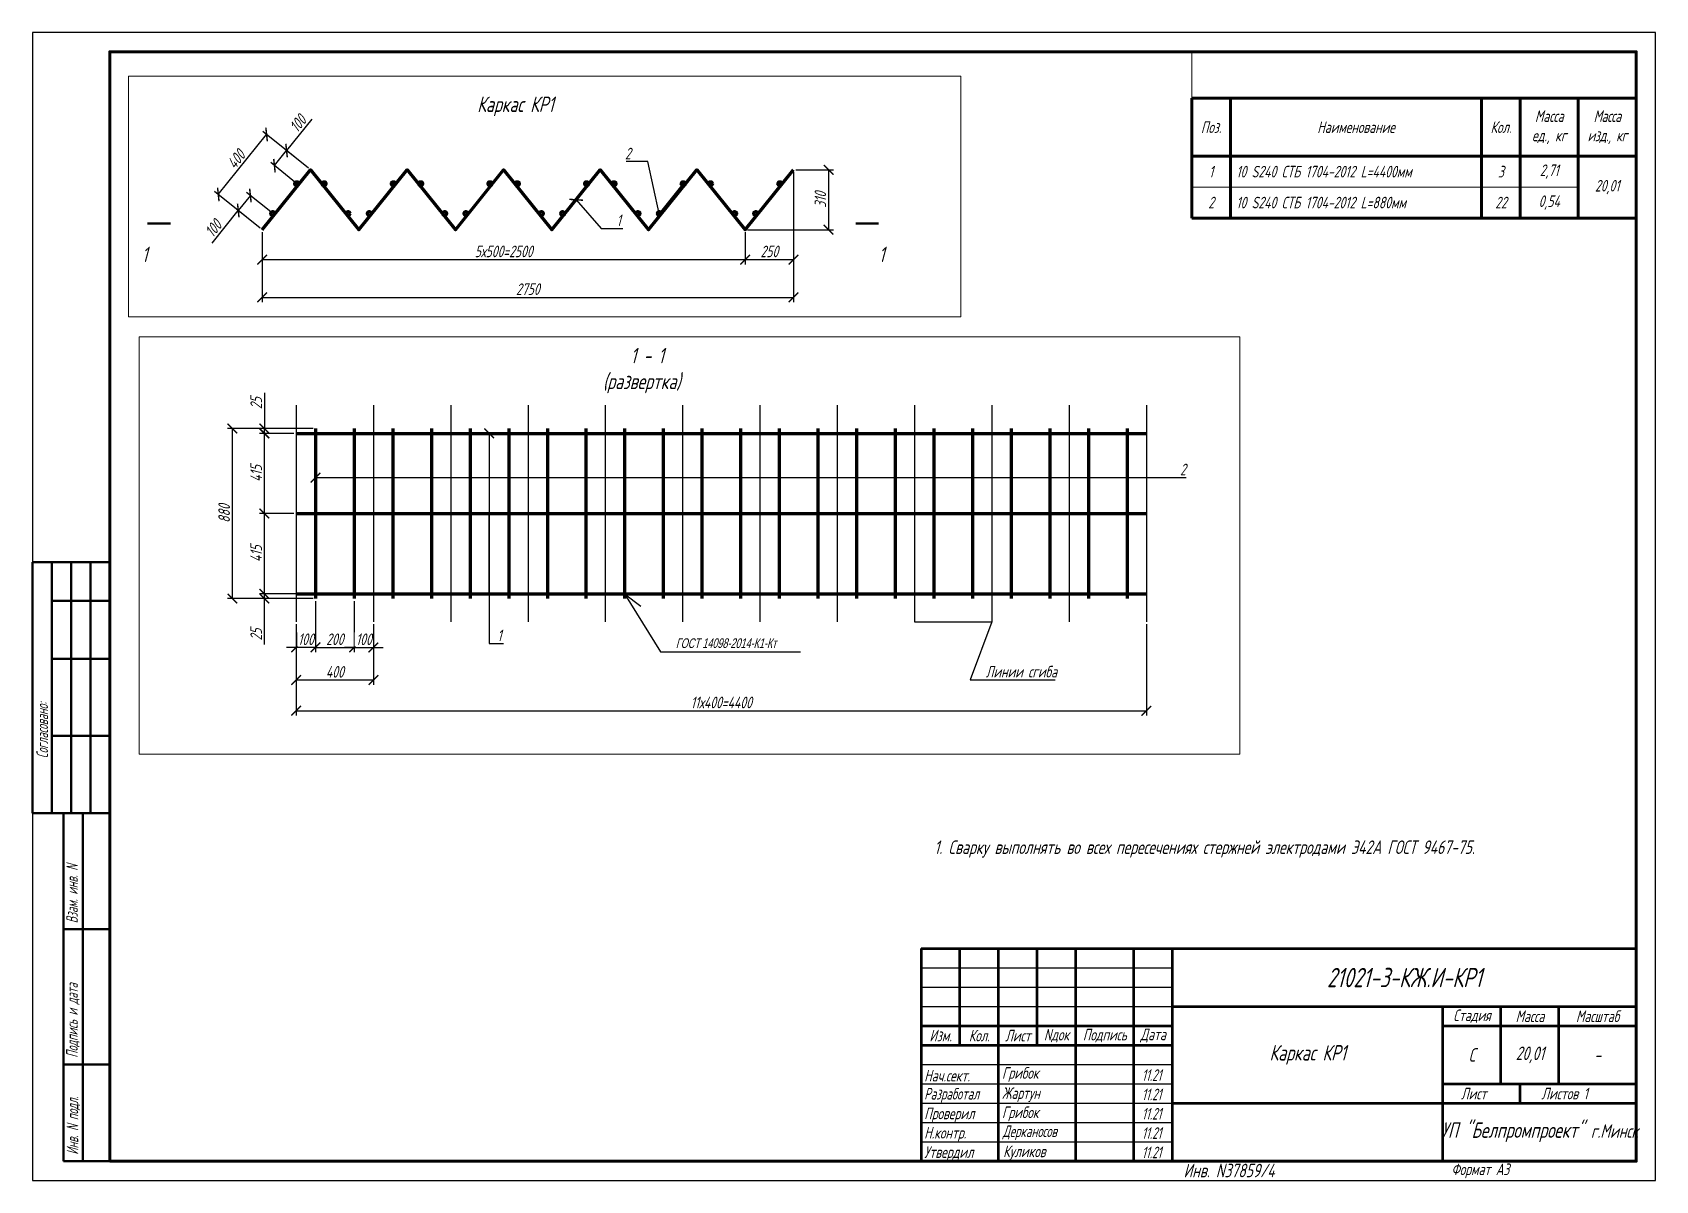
# Paper-space layout 'КР1' of a CAD drawing. Header units: millimetres. Extents: x -4 to 416, y -7 to 290.
# The model-space entities are those that its viewports show. They can reach past a viewport. Long polylines and large blocks are cut down to what shows.
import ezdxf
from ezdxf import colors
from ezdxf.entities.mleader import LeaderData, LeaderLine
from ezdxf.enums import TextEntityAlignment as Align
from ezdxf.math import Vec2, Vec3

# ---------------------------------------------------------------- set-up
doc = ezdxf.new("R2010")
doc.units = ezdxf.units.MM
doc.linetypes.add('ОСЕВАЯ_МЕЛКАЯ', pattern=[8, 5, -1.5, 0, -1.5])
for name, color, linetype, lineweight in [('!выноски_0.25', 185, 'Continuous', 25), ('Обозначения', 102, 'Continuous', 25), ('Основная', 134, 'Continuous', 70), ('Основной', 250, 'Continuous', 70), ('Пост 0.13', 217, 'Continuous', 25), ('ТЕКСТ', 250, 'Continuous', 25)]:
    doc.layers.add(name, color=color, linetype=linetype, lineweight=lineweight)
doc.styles.add('!Жартун', font='simplex.shx', dxfattribs={"width": 0.7, "oblique": 15, "height": 3})
doc.styles.add('3.0', font='simplex.shx', dxfattribs={"width": 0.7, "oblique": 15, "height": 3})
doc.styles.add('Build', font='simplex.shx', dxfattribs={"width": 0.7, "oblique": 15})
doc.styles.add('Romans0.7-15', font='romans.shx', dxfattribs={"width": 0.6, "oblique": 15})
doc.styles.get("Standard").update_dxf_attribs({"font": 'simplex.shx', "width": 0.7, "oblique": 15, "height": 3})
doc.styles.add('стиль1', font='simplex.shx', dxfattribs={"width": 0.7, "oblique": 15, "height": 3.5})
doc.dimstyles.new('!Жартун_размер', dxfattribs={"dimtxt": 3, "dimasz": 2.5, "dimexe": 1.25, "dimexo": 0.625, "dimtad": 1, "dimdec": 0, "dimtxsty": '!Жартун', "dimblk": 'ARCHTICK', "dimcen": 2.5, "dimaunit": 1, "dimadec": 0, "dimazin": 0, "dimtfac": 1, "dimtdec": 0, "dimtix": 1, "dimtmove": 1, "dimatfit": 2, "dimldrblk": 'NONE', "dimfxl": 1, "dimtfill": 1, "dimlwd": 25, "dimarcsym": 0})

psp = doc.layouts.new('КР1')

# ---------------------------------------------------------------- texts
at = {"layer": '!выноски_0.25', "style": 'Build', "oblique": 15}
for s, width, p in [('Нач.сект.', 0.7, (227.03, 18.54)), ('Грибок', 0.7, (247.16, 19.24)), ('Разработал', 0.65, (227.03, 13.86)), ('Жартун', 0.68, (247.16, 14.02)), ('Проверил', 0.7, (227.03, 8.76)), ('Грибок', 0.7, (247.16, 9.06)), ('Н.контр.', 0.7, (227.03, 3.76)), ('Дерканосов', 0.65, (247.36, 4.16)), ('Утвердил', 0.7, (227.03, -1.24)), ('Куликов', 0.7, (247.46, -1.05)), ('Формат А3', 0.7, (363.45, -5.69))]:
    psp.add_text(s, height=3, dxfattribs=dict(at, width=width)).set_placement(p)
at = {"layer": '!выноски_0.25', "style": 'Build', "oblique": 15, "width": 0.65}
for p in [(285.88, 18.68), (285.88, 13.68), (285.88, 8.68), (285.88, 3.68), (285.88, -1.32)]:
    psp.add_text('11.21', height=3, dxfattribs=at).set_placement(p, align=Align.CENTER)
at = {"layer": '!выноски_0.25', "color": 18, "true_color": 0x000000}
for s, insert, char_height, width, attachment_point, style in [('\\pi-3.5,l3.5;1. Сварку выполнять во всех пересечениях стержней электродами Э42А ГОСТ 9467-75. ', (229.65, 80.89), 3.5, 176.4809, 1, 'стиль1'), ('21021-3-КЖ.И-КР1', (351.28, 45.41), 5, 120, 5, 'Build'), ('Каркас КР1', (326.28, 25.41), 4, 70, 5, 'Build')]:
    psp.add_mtext(s, dxfattribs=dict(at, insert=insert, char_height=char_height, width=width, attachment_point=attachment_point, style=style))
at = {"layer": '!выноски_0.25', "style": 'Build'}
for s, insert, char_height, width, attachment_point in [('Стадия', (368.78, 35.41), 3, 15, 5), ('Масса', (383.78, 35.41), 3, 15, 5), ('Масштаб', (401.28, 35.41), 3, 20, 5), ('Изм.', (231.28, 30.41), 3, 10, 5), ('Кол.', (241.28, 30.41), 3, 10, 5), ('Лист', (251.28, 30.41), 3, 10, 5), ('Nдок', (261.28, 30.41), 3, 10, 5), ('Подпись', (273.78, 30.41), 3, 15, 5), ('Дата', (286.28, 30.41), 3, 10, 5), ('С', (368.78, 25.41), 3.5, 15, 5), ('20,01', (383.78, 25.41), 3.5, 15, 5), ('Лист', (365.93, 15.41), 3, 19, 4), ('Листов 1', (386.74, 15.41), 3, 29, 4), ('УП "Белпромпроект" {\\H0.875x;г.Минск}', (386.28, 5.41), 4, 50, 5)]:
    psp.add_mtext(s, dxfattribs=dict(at, insert=insert, char_height=char_height, width=width, attachment_point=attachment_point))
at = {"insert": (401.28, 25.41), "char_height": 3.5, "width": 20, "attachment_point": 5, "style": 'Build'}
psp.add_mtext('-', dxfattribs=at)
at = {"layer": 'ТЕКСТ', "linetype": 'Continuous', "style": 'Romans0.7-15', "oblique": 15, "width": 0.6}
for s, p in [('Согласовано:', (0.31, 102.14)), ('Взам. инв. N', (8.02, 59.44)), ('Подпись и дата', (8.02, 24.66)), ('Инв. N подл.', (8.14, -0.42))]:
    psp.add_text(s, height=3, rotation=90, dxfattribs=at).set_placement(p)
at = {"layer": 'ТЕКСТ', "linetype": 'Continuous', "style": '3.0', "oblique": 15, "width": 0.7}
psp.add_text('Инв. N37859/4', height=3.5, dxfattribs=at).set_placement((294.15, -6.25))

msp = doc.modelspace()

# ---------------------------------------------------------------- texts
at = {"layer": 'Обозначения', "style": '!Жартун', "oblique": 15, "width": 0.7}
msp.add_text('Каркас КР1', height=80, dxfattribs=at).set_placement((21907.9, 19127.6), align=Align.CENTER)
msp.add_text('1', height=80, dxfattribs=at).set_placement((20003.3, 18430.8), align=Align.TOP_RIGHT)
msp.add_text('1', height=80, dxfattribs=at).set_placement((23788.1, 18430.8), align=Align.TOP_LEFT)
at = {"layer": 'Обозначения', "insert": (20424.6, 17068.3), "char_height": 80, "attachment_point": 1, "style": '!Жартун'}
msp.add_mtext_dynamic_manual_height_columns('\\pi252.90421;1 - 1 \\P\\pi109.81019;(развертка)', width=740.578, gutter_width=300, heights=[0], dxfattribs=at)

# ---------------------------------------------------------------- blocks, each defined once
blk = doc.blocks.new('*U276')
at = {"layer": 'Обозначения'}
blk.add_lwpolyline([(0, 0), (420, 0), (420, 297), (0, 297)], close=True, dxfattribs=at)
at = {"layer": 'Обозначения', "lineweight": 60}
blk.add_lwpolyline([(20, 5), (415, 5), (415, 292), (20, 292)], close=True, dxfattribs=at)
blk = doc.blocks.new('*T282')
at = {"layer": 'Defpoints', "color": 8, "linetype": 'ByBlock', "lineweight": 0, "transparency": 16777216}
for p, q in [((0, 0), (115, 0)), ((0, 0), (0, -12)), ((115, 0), (115, -12))]:
    blk.add_line(p, q, dxfattribs=at)
at = {"layer": 'Обозначения', "color": 0, "linetype": 'Continuous', "lineweight": 60, "transparency": 16777216}
for p, q in [((0, -12), (115, -12)), ((0, -12), (0, -43)), ((10, -12), (10, -43)), ((75, -12), (75, -43)), ((85, -12), (85, -43)), ((100, -12), (100, -43)), ((115, -12), (115, -43)), ((0, -27), (115, -27)), ((0, -43), (115, -43))]:
    blk.add_line(p, q, dxfattribs=at)
at = {"layer": 'Обозначения', "color": 0, "linetype": 'Continuous', "lineweight": 15, "transparency": 16777216}
blk.add_line((0, -35), (100, -35), dxfattribs=at)
at = {"layer": 'Обозначения', "color": 0, "transparency": 16777216, "char_height": 3}
for s, insert, width, attachment_point in [('Масса ед., кг', (92.5, -19.5), 12, 5), ('{\\T0.95;Масса изд., кг}', (107.5, -19.5), 12, 5), ('Поз.', (5, -19.5), 7, 5), ('Наименование', (42.5, -19.5), 62, 5), ('Кол.', (80, -19.5), 7, 5), ('2,71', (92.5, -31), 12, 5), ('1', (5, -31), 7, 5), ('10 S240 СТБ 1704-2012 L=4400мм', (11.5, -31), 62, 4), ('3', (80, -31), 7, 5), ('20,01', (107.5, -35), 12, 5), ('2', (5, -39), 7, 5), ('10 S240 СТБ 1704-2012 L=880мм', (11.5, -39), 62, 4), ('22', (80, -39), 7, 5), ('0,54', (92.5, -39), 12, 5)]:
    blk.add_mtext(s, dxfattribs=dict(at, insert=insert, width=width, attachment_point=attachment_point))
blk = doc.blocks.new('_ArchTick')
at = {"color": 0, "linetype": 'ByBlock', "const_width": 0.15}
blk.add_lwpolyline([(-0.5, -0.5), (0.5, 0.5)], dxfattribs=at)
blk = doc.blocks.new('*D266')
at = {"layer": 'Defpoints', "color": 0, "transparency": 16777216}
for p in [(20619.9, 19011.4), (20846.7, 18828.5), (20596.7, 18518.5)]:
    blk.add_point(p, dxfattribs=at)
at = {"layer": 'Обозначения', "color": 0, "linetype": 'Continuous', "lineweight": 25, "transparency": 16777216}
blk.add_line((20369.9, 18701.4), (20619.9, 19011.4), dxfattribs=at)
at = {"layer": 'Обозначения', "color": 0, "lineweight": -2, "transparency": 16777216}
for p, q in [((20837, 18836.3), (20600.5, 19027)), ((20587, 18526.3), (20350.5, 18717))]:
    blk.add_line(p, q, dxfattribs=at)
at = {"layer": 'Обозначения', "color": 0, "lineweight": 25, "transparency": 16777216, "xscale": 50, "yscale": 50, "zscale": 50}
for p, rotation in [((20619.9, 19011.4), 51.1155035662854), ((20369.9, 18701.4), 231.1155035662854)]:
    blk.add_blockref('_ArchTick', p, dxfattribs=dict(at, rotation=rotation))
at = {"layer": 'Обозначения', "color": 0, "transparency": 16777216, "insert": (20461.9, 18883), "char_height": 60, "attachment_point": 5, "rotation": 51.1155, "style": '!Жартун', "bg_fill": 3, "box_fill_scale": 1.1, "bg_fill_color": 256, "bg_fill_true_color": 13158600, "bg_fill_transparency": 0}
blk.add_mtext('400', dxfattribs=at)
blk = doc.blocks.new('_None')
blk = doc.blocks.new('*D267')
at = {"layer": 'Defpoints', "color": 0, "transparency": 16777216}
for p in [(20473.3, 18618), (20659.4, 18596.3), (20596.7, 18518.5)]:
    blk.add_point(p, dxfattribs=at)
at = {"layer": 'Обозначения', "color": 0, "linetype": 'Continuous', "lineweight": 25, "transparency": 16777216}
for p in [(20536, 18695.8), (20337.5, 18449.6)]:
    blk.add_line(p, (20473.3, 18618), dxfattribs=at)
at = {"layer": 'Обозначения', "color": 0, "lineweight": -2, "transparency": 16777216}
for p, q in [((20649.7, 18604.1), (20516.6, 18711.5)), ((20587, 18526.3), (20453.8, 18633.7))]:
    blk.add_line(p, q, dxfattribs=at)
at = {"layer": 'Обозначения', "color": 0, "lineweight": 25, "transparency": 16777216, "xscale": 50, "yscale": 50, "zscale": 50, "rotation": 51.11550356628652}
blk.add_blockref('_ArchTick', (20536, 18695.8), dxfattribs=at)
at = {"layer": 'Обозначения', "color": 0, "transparency": 16777216, "insert": (20343.9, 18525.3), "char_height": 60, "attachment_point": 5, "rotation": 51.1155, "style": '!Жартун', "bg_fill": 3, "box_fill_scale": 1.1, "bg_fill_color": 256, "bg_fill_true_color": 13158600, "bg_fill_transparency": 0}
blk.add_mtext('100', dxfattribs=at)
at = {"layer": 'Обозначения', "color": 0, "lineweight": 25, "transparency": 16777216, "xscale": 50, "yscale": 50, "zscale": 50, "rotation": 231.1155035662865}
blk.add_blockref('_ArchTick', (20473.3, 18618), dxfattribs=at)
blk = doc.blocks.new('*D268')
at = {"layer": 'Defpoints', "color": 0, "transparency": 16777216}
for p in [(20723.3, 18928), (20846.7, 18828.5), (20783.9, 18750.6)]:
    blk.add_point(p, dxfattribs=at)
at = {"layer": 'Обозначения', "color": 0, "linetype": 'Continuous', "lineweight": 25, "transparency": 16777216}
for p in [(20854.2, 19090.3), (20660.5, 18850.1)]:
    blk.add_line(p, (20723.3, 18928), dxfattribs=at)
at = {"layer": 'Обозначения', "color": 0, "lineweight": -2, "transparency": 16777216}
for p, q in [((20837, 18836.3), (20703.8, 18943.7)), ((20774.1, 18758.4), (20641, 18865.8))]:
    blk.add_line(p, q, dxfattribs=at)
at = {"layer": 'Обозначения', "color": 0, "lineweight": 25, "transparency": 16777216, "xscale": 50, "yscale": 50, "zscale": 50, "rotation": 231.1155035662854}
blk.add_blockref('_ArchTick', (20660.5, 18850.1), dxfattribs=at)
at = {"layer": 'Обозначения', "color": 0, "transparency": 16777216, "insert": (20781.6, 19068), "char_height": 60, "attachment_point": 5, "rotation": 51.1155, "style": '!Жартун', "bg_fill": 3, "box_fill_scale": 1.1, "bg_fill_color": 256, "bg_fill_true_color": 13158600, "bg_fill_transparency": 0}
blk.add_mtext('100', dxfattribs=at)
at = {"layer": 'Обозначения', "color": 0, "lineweight": 25, "transparency": 16777216, "xscale": 50, "yscale": 50, "zscale": 50, "rotation": 51.11550356628536}
blk.add_blockref('_ArchTick', (20723.3, 18928), dxfattribs=at)
blk = doc.blocks.new('*D269')
at = {"layer": 'Defpoints', "color": 0, "transparency": 16777216}
for p in [(23346.7, 18828.5), (20596.7, 18518.5), (23346.7, 18168.6)]:
    blk.add_point(p, dxfattribs=at)
at = {"layer": 'Обозначения', "color": 0, "lineweight": -2, "transparency": 16777216}
for p, q in [((23346.7, 18816), (23346.7, 18143.6)), ((20596.7, 18506), (20596.7, 18143.6))]:
    blk.add_line(p, q, dxfattribs=at)
at = {"layer": 'Обозначения', "color": 0, "linetype": 'Continuous', "lineweight": 25, "transparency": 16777216}
blk.add_line((20596.7, 18168.6), (23346.7, 18168.6), dxfattribs=at)
at = {"layer": 'Обозначения', "color": 0, "lineweight": 25, "transparency": 16777216, "xscale": 50, "yscale": 50, "zscale": 50, "rotation": 180}
blk.add_blockref('_ArchTick', (20596.7, 18168.6), dxfattribs=at)
at = {"layer": 'Обозначения', "color": 0, "lineweight": 25, "transparency": 16777216, "xscale": 50, "yscale": 50, "zscale": 50}
blk.add_blockref('_ArchTick', (23346.7, 18168.6), dxfattribs=at)
at = {"layer": 'Обозначения', "color": 0, "transparency": 16777216, "insert": (21971.7, 18211.1), "char_height": 60, "attachment_point": 5, "style": '!Жартун', "bg_fill": 3, "box_fill_scale": 1.1, "bg_fill_color": 256, "bg_fill_true_color": 13158600, "bg_fill_transparency": 0}
blk.add_mtext('2750', dxfattribs=at)
blk = doc.blocks.new('*D270')
at = {"layer": 'Defpoints', "color": 0, "transparency": 16777216}
for p in [(23346.7, 18828.5), (23096.7, 18518.5), (23528.4, 18518.5)]:
    blk.add_point(p, dxfattribs=at)
at = {"layer": 'Обозначения', "color": 0, "lineweight": -2, "transparency": 16777216}
for p, q in [((23359.2, 18828.5), (23553.4, 18828.5)), ((23109.2, 18518.5), (23553.4, 18518.5))]:
    blk.add_line(p, q, dxfattribs=at)
at = {"layer": 'Обозначения', "color": 0, "linetype": 'Continuous', "lineweight": 25, "transparency": 16777216}
blk.add_line((23528.4, 18828.5), (23528.4, 18518.5), dxfattribs=at)
at = {"layer": 'Обозначения', "color": 0, "lineweight": 25, "transparency": 16777216, "xscale": 50, "yscale": 50, "zscale": 50}
for p, rotation in [((23528.4, 18828.5), 90), ((23528.4, 18518.5), 270)]:
    blk.add_blockref('_ArchTick', p, dxfattribs=dict(at, rotation=rotation))
at = {"layer": 'Обозначения', "color": 0, "transparency": 16777216, "insert": (23485.9, 18673.5), "char_height": 60, "attachment_point": 5, "rotation": 90, "style": '!Жартун', "bg_fill": 3, "box_fill_scale": 1.1, "bg_fill_color": 256, "bg_fill_true_color": 13158600, "bg_fill_transparency": 0}
blk.add_mtext('310', dxfattribs=at)
blk = doc.blocks.new('*D271')
at = {"layer": 'Defpoints', "color": 0, "transparency": 16777216}
for p in [(20596.7, 18518.5), (23096.7, 18518.5), (23096.7, 18363.8)]:
    blk.add_point(p, dxfattribs=at)
at = {"layer": 'Обозначения', "color": 0, "lineweight": -2, "transparency": 16777216}
for p, q in [((20596.7, 18506), (20596.7, 18338.8)), ((23096.7, 18506), (23096.7, 18338.8))]:
    blk.add_line(p, q, dxfattribs=at)
at = {"layer": 'Обозначения', "color": 0, "linetype": 'Continuous', "lineweight": 25, "transparency": 16777216}
blk.add_line((20596.7, 18363.8), (23096.7, 18363.8), dxfattribs=at)
at = {"layer": 'Обозначения', "color": 0, "lineweight": 25, "transparency": 16777216, "xscale": 50, "yscale": 50, "zscale": 50, "rotation": 180}
blk.add_blockref('_ArchTick', (20596.7, 18363.8), dxfattribs=at)
at = {"layer": 'Обозначения', "color": 0, "lineweight": 25, "transparency": 16777216, "xscale": 50, "yscale": 50, "zscale": 50}
blk.add_blockref('_ArchTick', (23096.7, 18363.8), dxfattribs=at)
at = {"layer": 'Обозначения', "color": 0, "transparency": 16777216, "insert": (21846.7, 18406.3), "char_height": 60, "attachment_point": 5, "style": '!Жартун', "bg_fill": 3, "box_fill_scale": 1.1, "bg_fill_color": 256, "bg_fill_true_color": 13158600, "bg_fill_transparency": 0}
blk.add_mtext('5х500=2500', dxfattribs=at)
blk = doc.blocks.new('*D272')
at = {"layer": 'Defpoints', "color": 0, "transparency": 16777216}
for p in [(23096.7, 18518.5), (23346.7, 18479.8), (23346.7, 18363.8)]:
    blk.add_point(p, dxfattribs=at)
at = {"layer": 'Обозначения', "color": 0, "lineweight": -2, "transparency": 16777216}
for p, q in [((23096.7, 18506), (23096.7, 18338.8)), ((23346.7, 18467.3), (23346.7, 18338.8))]:
    blk.add_line(p, q, dxfattribs=at)
at = {"layer": 'Обозначения', "color": 0, "linetype": 'Continuous', "lineweight": 25, "transparency": 16777216}
blk.add_line((23096.7, 18363.8), (23346.7, 18363.8), dxfattribs=at)
at = {"layer": 'Обозначения', "color": 0, "lineweight": 25, "transparency": 16777216, "xscale": 50, "yscale": 50, "zscale": 50, "rotation": 180}
blk.add_blockref('_ArchTick', (23096.7, 18363.8), dxfattribs=at)
at = {"layer": 'Обозначения', "color": 0, "lineweight": 25, "transparency": 16777216, "xscale": 50, "yscale": 50, "zscale": 50}
blk.add_blockref('_ArchTick', (23346.7, 18363.8), dxfattribs=at)
at = {"layer": 'Обозначения', "color": 0, "transparency": 16777216, "insert": (23221.7, 18406.3), "char_height": 60, "attachment_point": 5, "style": '!Жартун', "bg_fill": 3, "box_fill_scale": 1.1, "bg_fill_color": 256, "bg_fill_true_color": 13158600, "bg_fill_transparency": 0}
blk.add_mtext('250', dxfattribs=at)
blk = doc.blocks.new('*D273')
at = {"layer": 'Defpoints', "color": 0, "transparency": 16777216}
for p in [(18782.2, 16210.8), (18946.7, 16210.8), (18946.7, 15795.8)]:
    blk.add_point(p, dxfattribs=at)
at = {"layer": 'Обозначения', "color": 0, "lineweight": -2, "transparency": 16777216}
for p, q in [((18934.2, 16210.8), (18757.2, 16210.8)), ((18934.2, 15795.8), (18757.2, 15795.8))]:
    blk.add_line(p, q, dxfattribs=at)
at = {"layer": 'Обозначения', "color": 0, "linetype": 'Continuous', "lineweight": 25, "transparency": 16777216}
blk.add_line((18782.2, 15795.8), (18782.2, 16210.8), dxfattribs=at)
at = {"layer": 'Обозначения', "color": 0, "lineweight": 25, "transparency": 16777216, "xscale": 50, "yscale": 50, "zscale": 50}
for p, rotation in [((18782.2, 16210.8), 90), ((18782.2, 15795.8), 270)]:
    blk.add_blockref('_ArchTick', p, dxfattribs=dict(at, rotation=rotation))
at = {"layer": 'Обозначения', "color": 0, "transparency": 16777216, "insert": (18739.7, 16003.3), "char_height": 60, "attachment_point": 5, "rotation": 90, "style": '!Жартун', "bg_fill": 3, "box_fill_scale": 1.1, "bg_fill_color": 256, "bg_fill_true_color": 13158600, "bg_fill_transparency": 0}
blk.add_mtext('415', dxfattribs=at)
blk = doc.blocks.new('*D274')
at = {"layer": 'Defpoints', "color": 0, "transparency": 16777216}
for p in [(18782.2, 16625.8), (18946.7, 16625.8), (18946.7, 16210.8)]:
    blk.add_point(p, dxfattribs=at)
at = {"layer": 'Обозначения', "color": 0, "lineweight": -2, "transparency": 16777216}
for p, q in [((18934.2, 16625.8), (18757.2, 16625.8)), ((18934.2, 16210.8), (18757.2, 16210.8))]:
    blk.add_line(p, q, dxfattribs=at)
at = {"layer": 'Обозначения', "color": 0, "linetype": 'Continuous', "lineweight": 25, "transparency": 16777216}
blk.add_line((18782.2, 16210.8), (18782.2, 16625.8), dxfattribs=at)
at = {"layer": 'Обозначения', "color": 0, "lineweight": 25, "transparency": 16777216, "xscale": 50, "yscale": 50, "zscale": 50}
for p, rotation in [((18782.2, 16625.8), 90), ((18782.2, 16210.8), 270)]:
    blk.add_blockref('_ArchTick', p, dxfattribs=dict(at, rotation=rotation))
at = {"layer": 'Обозначения', "color": 0, "transparency": 16777216, "insert": (18739.7, 16418.3), "char_height": 60, "attachment_point": 5, "rotation": 90, "style": '!Жартун', "bg_fill": 3, "box_fill_scale": 1.1, "bg_fill_color": 256, "bg_fill_true_color": 13158600, "bg_fill_transparency": 0}
blk.add_mtext('415', dxfattribs=at)
blk = doc.blocks.new('*D275')
at = {"layer": 'Defpoints', "color": 0, "transparency": 16777216}
for p in [(18782.2, 16650.8), (19046.7, 16650.8), (18946.7, 16625.8)]:
    blk.add_point(p, dxfattribs=at)
at = {"layer": 'Обозначения', "color": 0, "linetype": 'Continuous', "lineweight": 25, "transparency": 16777216}
for p in [(18782.2, 16835), (18782.2, 16625.8)]:
    blk.add_line(p, (18782.2, 16650.8), dxfattribs=at)
at = {"layer": 'Обозначения', "color": 0, "lineweight": -2, "transparency": 16777216}
for p, q in [((19034.2, 16650.8), (18757.2, 16650.8)), ((18934.2, 16625.8), (18757.2, 16625.8))]:
    blk.add_line(p, q, dxfattribs=at)
at = {"layer": 'Обозначения', "color": 0, "lineweight": 25, "transparency": 16777216, "xscale": 50, "yscale": 50, "zscale": 50}
for p, rotation in [((18782.2, 16650.8), 90), ((18782.2, 16625.8), 270)]:
    blk.add_blockref('_ArchTick', p, dxfattribs=dict(at, rotation=rotation))
at = {"layer": 'Обозначения', "color": 0, "transparency": 16777216, "insert": (18739.7, 16782.5), "char_height": 60, "attachment_point": 5, "rotation": 90, "style": '!Жартун', "bg_fill": 3, "box_fill_scale": 1.1, "bg_fill_color": 256, "bg_fill_true_color": 13158600, "bg_fill_transparency": 0}
blk.add_mtext('25', dxfattribs=at)
blk = doc.blocks.new('*D277')
at = {"layer": 'Defpoints', "color": 0, "transparency": 16777216}
for p in [(19046.7, 15770.8), (18946.7, 15650.4)]:
    blk.add_point(p, dxfattribs=at)
at = {"layer": 'Обозначения', "color": 0, "lineweight": -2, "transparency": 16777216}
for p, q in [((19046.7, 15758.3), (19046.7, 15493.2)), ((18946.7, 15637.9), (18946.7, 15493.2))]:
    blk.add_line(p, q, dxfattribs=at)
at = {"layer": 'Обозначения', "color": 0, "linetype": 'Continuous', "lineweight": 25, "transparency": 16777216}
for p, q in [((18946.7, 15518.2), (18896.7, 15518.2)), ((19046.7, 15518.2), (18946.7, 15518.2)), ((19046.7, 15518.2), (19096.7, 15518.2))]:
    blk.add_line(p, q, dxfattribs=at)
at = {"layer": 'Обозначения', "color": 0, "lineweight": 25, "transparency": 16777216, "xscale": 50, "yscale": 50, "zscale": 50}
blk.add_blockref('_ArchTick', (18946.7, 15518.2), dxfattribs=at)
at = {"layer": 'Обозначения', "color": 0, "lineweight": 25, "transparency": 16777216, "xscale": 50, "yscale": 50, "zscale": 50, "rotation": 180}
blk.add_blockref('_ArchTick', (19046.7, 15518.2), dxfattribs=at)
at = {"layer": 'Обозначения', "color": 0, "transparency": 16777216, "insert": (18996.7, 15560.7), "char_height": 60, "attachment_point": 5, "style": '!Жартун', "bg_fill": 3, "box_fill_scale": 1.1, "bg_fill_color": 256, "bg_fill_true_color": 13158600, "bg_fill_transparency": 0}
blk.add_mtext('100', dxfattribs=at)
at = {"layer": 'Defpoints', "color": 0, "transparency": 16777216}
blk.add_point((18946.7, 15518.2), dxfattribs=at)
blk = doc.blocks.new('*D278')
at = {"layer": 'Defpoints', "color": 0, "transparency": 16777216}
for p in [(19046.7, 15770.8), (19246.7, 15770.8), (19246.7, 15518.2)]:
    blk.add_point(p, dxfattribs=at)
at = {"layer": 'Обозначения', "color": 0, "lineweight": -2, "transparency": 16777216}
for p, q in [((19046.7, 15758.3), (19046.7, 15493.2)), ((19246.7, 15758.3), (19246.7, 15493.2))]:
    blk.add_line(p, q, dxfattribs=at)
at = {"layer": 'Обозначения', "color": 0, "linetype": 'Continuous', "lineweight": 25, "transparency": 16777216}
blk.add_line((19046.7, 15518.2), (19246.7, 15518.2), dxfattribs=at)
at = {"layer": 'Обозначения', "color": 0, "lineweight": 25, "transparency": 16777216, "xscale": 50, "yscale": 50, "zscale": 50, "rotation": 180}
blk.add_blockref('_ArchTick', (19046.7, 15518.2), dxfattribs=at)
at = {"layer": 'Обозначения', "color": 0, "lineweight": 25, "transparency": 16777216, "xscale": 50, "yscale": 50, "zscale": 50}
blk.add_blockref('_ArchTick', (19246.7, 15518.2), dxfattribs=at)
at = {"layer": 'Обозначения', "color": 0, "transparency": 16777216, "insert": (19146.7, 15560.7), "char_height": 60, "attachment_point": 5, "style": '!Жартун', "bg_fill": 3, "box_fill_scale": 1.1, "bg_fill_color": 256, "bg_fill_true_color": 13158600, "bg_fill_transparency": 0}
blk.add_mtext('200', dxfattribs=at)
blk = doc.blocks.new('*D279')
at = {"layer": 'Defpoints', "color": 0, "transparency": 16777216}
for p in [(19246.7, 15770.8), (19346.7, 15650.4)]:
    blk.add_point(p, dxfattribs=at)
at = {"layer": 'Обозначения', "color": 0, "lineweight": -2, "transparency": 16777216}
for p, q in [((19246.7, 15758.3), (19246.7, 15493.2)), ((19346.7, 15637.9), (19346.7, 15493.2))]:
    blk.add_line(p, q, dxfattribs=at)
at = {"layer": 'Обозначения', "color": 0, "linetype": 'Continuous', "lineweight": 25, "transparency": 16777216}
for p, q in [((19246.7, 15518.2), (19196.7, 15518.2)), ((19246.7, 15518.2), (19346.7, 15518.2)), ((19346.7, 15518.2), (19396.7, 15518.2))]:
    blk.add_line(p, q, dxfattribs=at)
at = {"layer": 'Обозначения', "color": 0, "lineweight": 25, "transparency": 16777216, "xscale": 50, "yscale": 50, "zscale": 50}
blk.add_blockref('_ArchTick', (19246.7, 15518.2), dxfattribs=at)
at = {"layer": 'Обозначения', "color": 0, "lineweight": 25, "transparency": 16777216, "xscale": 50, "yscale": 50, "zscale": 50, "rotation": 180}
blk.add_blockref('_ArchTick', (19346.7, 15518.2), dxfattribs=at)
at = {"layer": 'Обозначения', "color": 0, "transparency": 16777216, "insert": (19296.7, 15560.7), "char_height": 60, "attachment_point": 5, "style": '!Жартун', "bg_fill": 3, "box_fill_scale": 1.1, "bg_fill_color": 256, "bg_fill_true_color": 13158600, "bg_fill_transparency": 0}
blk.add_mtext('100', dxfattribs=at)
at = {"layer": 'Defpoints', "color": 0, "transparency": 16777216}
blk.add_point((19346.7, 15518.2), dxfattribs=at)
blk = doc.blocks.new('*D280')
at = {"layer": 'Defpoints', "color": 0, "transparency": 16777216}
for p in [(18946.7, 15650.4), (19346.7, 15650.4), (18946.7, 15349.5)]:
    blk.add_point(p, dxfattribs=at)
at = {"layer": 'Обозначения', "color": 0, "lineweight": -2, "transparency": 16777216}
for p, q in [((18946.7, 15637.9), (18946.7, 15324.5)), ((19346.7, 15637.9), (19346.7, 15324.5))]:
    blk.add_line(p, q, dxfattribs=at)
at = {"layer": 'Обозначения', "color": 0, "linetype": 'Continuous', "lineweight": 25, "transparency": 16777216}
blk.add_line((19346.7, 15349.5), (18946.7, 15349.5), dxfattribs=at)
at = {"layer": 'Обозначения', "color": 0, "lineweight": 25, "transparency": 16777216, "xscale": 50, "yscale": 50, "zscale": 50, "rotation": 180}
blk.add_blockref('_ArchTick', (18946.7, 15349.5), dxfattribs=at)
at = {"layer": 'Обозначения', "color": 0, "lineweight": 25, "transparency": 16777216, "xscale": 50, "yscale": 50, "zscale": 50}
blk.add_blockref('_ArchTick', (19346.7, 15349.5), dxfattribs=at)
at = {"layer": 'Обозначения', "color": 0, "transparency": 16777216, "insert": (19146.7, 15392), "char_height": 60, "attachment_point": 5, "style": '!Жартун', "bg_fill": 3, "box_fill_scale": 1.1, "bg_fill_color": 256, "bg_fill_true_color": 13158600, "bg_fill_transparency": 0}
blk.add_mtext('400', dxfattribs=at)
blk = doc.blocks.new('*D281')
at = {"layer": 'Defpoints', "color": 0, "transparency": 16777216}
for p in [(18946.7, 15650.4), (23346.7, 15650.4), (23346.7, 15191)]:
    blk.add_point(p, dxfattribs=at)
at = {"layer": 'Обозначения', "color": 0, "lineweight": -2, "transparency": 16777216}
for p, q in [((18946.7, 15637.9), (18946.7, 15166)), ((23346.7, 15637.9), (23346.7, 15166))]:
    blk.add_line(p, q, dxfattribs=at)
at = {"layer": 'Обозначения', "color": 0, "linetype": 'Continuous', "lineweight": 25, "transparency": 16777216}
blk.add_line((18946.7, 15191), (23346.7, 15191), dxfattribs=at)
at = {"layer": 'Обозначения', "color": 0, "lineweight": 25, "transparency": 16777216, "xscale": 50, "yscale": 50, "zscale": 50, "rotation": 180}
blk.add_blockref('_ArchTick', (18946.7, 15191), dxfattribs=at)
at = {"layer": 'Обозначения', "color": 0, "lineweight": 25, "transparency": 16777216, "xscale": 50, "yscale": 50, "zscale": 50}
blk.add_blockref('_ArchTick', (23346.7, 15191), dxfattribs=at)
at = {"layer": 'Обозначения', "color": 0, "transparency": 16777216, "insert": (21146.7, 15233.5), "char_height": 60, "attachment_point": 5, "style": '!Жартун', "bg_fill": 3, "box_fill_scale": 1.1, "bg_fill_color": 256, "bg_fill_true_color": 13158600, "bg_fill_transparency": 0}
blk.add_mtext('11х400=4400', dxfattribs=at)
blk = doc.blocks.new('*D283')
at = {"layer": 'Defpoints', "color": 0, "transparency": 16777216}
for p in [(18782.2, 15795.8), (19046.7, 15795.8), (19046.7, 15770.8)]:
    blk.add_point(p, dxfattribs=at)
at = {"layer": 'Обозначения', "color": 0, "lineweight": -2, "transparency": 16777216}
for p, q in [((19034.2, 15795.8), (18757.2, 15795.8)), ((19034.2, 15770.8), (18757.2, 15770.8))]:
    blk.add_line(p, q, dxfattribs=at)
at = {"layer": 'Обозначения', "color": 0, "linetype": 'Continuous', "lineweight": 25, "transparency": 16777216}
for p, q in [((18782.2, 15770.8), (18782.2, 15795.8)), ((18782.2, 15532.8), (18782.2, 15770.8))]:
    blk.add_line(p, q, dxfattribs=at)
at = {"layer": 'Обозначения', "color": 0, "lineweight": 25, "transparency": 16777216, "xscale": 50, "yscale": 50, "zscale": 50}
for p, rotation in [((18782.2, 15795.8), 90), ((18782.2, 15770.8), 270)]:
    blk.add_blockref('_ArchTick', p, dxfattribs=dict(at, rotation=rotation))
at = {"layer": 'Обозначения', "color": 0, "transparency": 16777216, "insert": (18739.7, 15585.4), "char_height": 60, "attachment_point": 5, "rotation": 90, "style": '!Жартун', "bg_fill": 3, "box_fill_scale": 1.1, "bg_fill_color": 256, "bg_fill_true_color": 13158600, "bg_fill_transparency": 0}
blk.add_mtext('25', dxfattribs=at)
blk = doc.blocks.new('*D284')
at = {"layer": 'Defpoints', "color": 0, "transparency": 16777216}
for p in [(18616.6, 16650.8), (19046.7, 16650.8), (19046.7, 15770.8)]:
    blk.add_point(p, dxfattribs=at)
at = {"layer": 'Обозначения', "color": 0, "lineweight": -2, "transparency": 16777216}
for p, q in [((19034.2, 16650.8), (18591.6, 16650.8)), ((19034.2, 15770.8), (18591.6, 15770.8))]:
    blk.add_line(p, q, dxfattribs=at)
at = {"layer": 'Обозначения', "color": 0, "linetype": 'Continuous', "lineweight": 25, "transparency": 16777216}
blk.add_line((18616.6, 15770.8), (18616.6, 16650.8), dxfattribs=at)
at = {"layer": 'Обозначения', "color": 0, "lineweight": 25, "transparency": 16777216, "xscale": 50, "yscale": 50, "zscale": 50}
for p, rotation in [((18616.6, 16650.8), 90), ((18616.6, 15770.8), 270)]:
    blk.add_blockref('_ArchTick', p, dxfattribs=dict(at, rotation=rotation))
at = {"layer": 'Обозначения', "color": 0, "transparency": 16777216, "insert": (18574.1, 16210.8), "char_height": 60, "attachment_point": 5, "rotation": 90, "style": '!Жартун', "bg_fill": 3, "box_fill_scale": 1.1, "bg_fill_color": 256, "bg_fill_true_color": 13158600, "bg_fill_transparency": 0}
blk.add_mtext('880', dxfattribs=at)

# ---------------------------------------------------------------- linework, layer by layer
at = {"layer": 'Обозначения'}
for points in [[(20123.3, 18550.8, 12, 12, 0), (20003.3, 18550.8, 12, 12, 0), (20043.3, 18550.8, 0, 16, 0), (20043.3, 18470.8, 0, 0, 0), (20043.3, 18350.8, 0, 0, 0)], [(23668.1, 18550.8, 12, 12, 0), (23788.1, 18550.8, 12, 12, 0), (23748.1, 18550.8, 0, 16, 0), (23748.1, 18470.8, 0, 0, 0), (23748.1, 18350.8, 0, 0, 0)]]:
    msp.add_lwpolyline(points, format="xyseb", dxfattribs=at)
at = {"layer": 'Обозначения', "linetype": 'ОСЕВАЯ_МЕЛКАЯ', "ltscale": 0.75}
for points in [[(18946.7, 16771.3), (18946.7, 15650.4)], [(19346.7, 16771.3), (19346.7, 15650.4)], [(19746.7, 16771.3), (19746.7, 15650.4)], [(20146.7, 16771.3), (20146.7, 15650.4)], [(20546.7, 16771.3), (20546.7, 15650.4)], [(20946.7, 16771.3), (20946.7, 15650.4)], [(21346.7, 16771.3), (21346.7, 15650.4)], [(21746.7, 16771.3), (21746.7, 15650.4)], [(22146.7, 16771.3), (22146.7, 15650.4)], [(22546.7, 16771.3), (22546.7, 15650.4)], [(22946.7, 16771.3), (22946.7, 15650.4)], [(23346.7, 16771.3), (23346.7, 15650.4)]]:
    msp.add_lwpolyline(points, dxfattribs=at)
at = {"layer": 'Обозначения'}
msp.add_lwpolyline([(20646.7, 15795.8), (20729.7, 15732.5)], dxfattribs=at)
at = {"layer": 'Основная'}
for points in [[(20596.7, 18518.5), (20846.7, 18828.5), (21096.7, 18518.5), (21346.7, 18828.5), (21596.7, 18518.5), (21846.7, 18828.5), (22096.7, 18518.5), (22346.7, 18828.5), (22596.7, 18518.5), (22846.7, 18828.5), (23096.7, 18518.5), (23346.7, 18828.5)], [(19046.7, 16650.8), (19046.7, 15770.8)], [(19246.7, 16650.8), (19246.7, 15770.8)], [(19446.7, 16650.8), (19446.7, 15770.8)], [(19646.7, 16650.8), (19646.7, 15770.8)], [(19846.7, 16650.8), (19846.7, 15770.8)], [(20046.7, 16650.8), (20046.7, 15770.8)], [(20246.7, 16650.8), (20246.7, 15770.8)], [(20446.7, 16650.8), (20446.7, 15770.8)], [(20646.7, 16650.8), (20646.7, 15770.8)], [(20846.7, 16650.8), (20846.7, 15770.8)], [(21046.7, 16650.8), (21046.7, 15770.8)], [(21246.7, 16650.8), (21246.7, 15770.8)], [(21446.7, 16650.8), (21446.7, 15770.8)], [(21646.7, 16650.8), (21646.7, 15770.8)], [(21846.7, 16650.8), (21846.7, 15770.8)], [(22046.7, 16650.8), (22046.7, 15770.8)], [(22246.7, 16650.8), (22246.7, 15770.8)], [(22446.7, 16650.8), (22446.7, 15770.8)], [(22646.7, 16650.8), (22646.7, 15770.8)], [(22846.7, 16650.8), (22846.7, 15770.8)], [(23046.7, 16650.8), (23046.7, 15770.8)], [(23246.7, 16650.8), (23246.7, 15770.8)], [(18946.7, 16625.8), (23346.7, 16625.8)], [(18946.7, 16210.8), (23346.7, 16210.8)], [(18946.7, 15795.8), (23346.7, 15795.8)]]:
    msp.add_lwpolyline(points, dxfattribs=at)
for centre in [(20776.1, 18756.9), (20917.3, 18756.9), (21276.1, 18756.9), (21417.3, 18756.9), (21776.1, 18756.9), (21917.3, 18756.9), (22276.1, 18756.9), (22417.3, 18756.9), (22776.1, 18756.9), (22917.3, 18756.9), (23276.1, 18756.9), (20651.6, 18602.5), (21041.8, 18602.5), (21151.6, 18602.5), (21541.8, 18602.5), (21651.6, 18602.5), (22041.8, 18602.5), (22151.6, 18602.5), (22541.8, 18602.5), (22651.6, 18602.5), (23041.8, 18602.5), (23151.6, 18602.5)]:
    msp.add_circle(centre, 10, dxfattribs=at)

msp.set_redraw_order([(e.dxf.handle, doc.entitydb.next_handle()) for e in msp.query("TEXT MTEXT ATTDEF DIMENSION ARC_DIMENSION")])  # texts and dimensions are drawn at this point

# ---------------------------------------------------------------- leaders
at = {"layer": 'Обозначения'}
ml = msp.add_multileader_mtext('Standard', dxfattribs=at)
ml.set_content('2', color=256, style='!Жартун')
ml.set_leader_properties()
ml.set_arrow_properties(name='ARCHTICK')
ml.build(insert=Vec2(0, 0))
ml.multileader.update_dxf_attribs({"text_left_attachment_type": 6, "text_right_attachment_type": 6, "dogleg_length": 2, "arrow_head_size": 50, "scale": 20})
ctx = ml.context
ctx.base_point, ctx.scale, ctx.char_height, ctx.arrow_head_size, ctx.landing_gap_size, ctx.plane_origin = Vec3(23481.3, 16397.1), 20, 60, 50, 40, Vec3(19046.7, 16397.1)
ctx.left_attachment, ctx.right_attachment = 6, 6
notes = []
notes.append((ctx, [(0, (1, 1, 0), (23441.3, 16397.1), (1, 0), 40, [(1, [(19046.7, 16397.1), (23246.7, 16397.1)], 0, [])])]))
ctx.mtext.insert, ctx.mtext.flow_direction = Vec3(23521.3, 16469.1), 5
for ctx, leaders in notes:
    for number, flags, end, landing, length, lines in leaders:
        leader = LeaderData()
        leader.index, (leader.has_last_leader_line, leader.has_dogleg_vector, leader.attachment_direction) = number, flags
        leader.last_leader_point, leader.dogleg_vector, leader.dogleg_length = Vec3(end), Vec3(landing), length
        for number, points, colour, breaks in lines:
            line = LeaderLine()
            line.index, line.vertices, line.color, line.breaks = number, Vec3.list(points), colors.encode_raw_color(colour), breaks
            leader.lines.append(line)
        ctx.leaders.append(leader)

# ---------------------------------------------------------------- next in the draw order: dimensions: what is measured, and where the dimension line sits
dim = msp.add_aligned_dim(p1=(20596.7, 18518.5), p2=(20846.7, 18828.5), distance=291.3, dimstyle='!Жартун_размер', override={"dimrnd": 5}, dxfattribs=at)
dim.commit()
dim.dimension.update_dxf_attribs({"geometry": '*D266', "text_midpoint": (20461.9, 18883)})
dim = msp.add_linear_dim(base=(18782.2, 16210.8), p1=(18946.7, 15795.8), p2=(18946.7, 16210.8), angle=90, dimstyle='!Жартун_размер', dxfattribs=at)
dim.commit()
dim.dimension.update_dxf_attribs({"geometry": '*D273', "text_midpoint": (18739.7, 16003.3)})

# ---------------------------------------------------------------- next in the draw order: dimensions: what is measured, and where the dimension line sits
dim = msp.add_linear_dim(base=(20473.3, 18618), p1=(20659.4, 18596.3), p2=(20596.7, 18518.5), angle=231.1155, dimstyle='!Жартун_размер', dxfattribs=at)
dim.commit()
dim.dimension.update_dxf_attribs({"geometry": '*D267', "text_midpoint": (20333.3, 18533.9), "dimtype": 161})
dim = msp.add_linear_dim(base=(18782.2, 16625.8), p1=(18946.7, 16210.8), p2=(18946.7, 16625.8), angle=90, dimstyle='!Жартун_размер', dxfattribs=at)
dim.commit()
dim.dimension.update_dxf_attribs({"geometry": '*D274', "text_midpoint": (18739.7, 16418.3)})
dim = msp.add_linear_dim(base=(18946.7, 15518.2), p1=(19046.7, 15770.8), p2=(18946.7, 15650.4), dimstyle='!Жартун_размер', dxfattribs=at)
dim.commit()
dim.dimension.update_dxf_attribs({"geometry": '*D277', "text_midpoint": (18996.7, 15560.7)})

# ---------------------------------------------------------------- next in the draw order: dimensions: what is measured, and where the dimension line sits
for base, p1, p2, angle, picture, middle, dimtype in [((20723.3, 18928), (20783.9, 18750.6), (20846.7, 18828.5), 51.1155, '*D268', (20810.4, 19044.8), 161), ((18782.2, 16650.8), (18946.7, 16625.8), (19046.7, 16650.8), 90, '*D275', (18739.7, 16782.5), 160)]:
    dim = msp.add_linear_dim(base=base, p1=p1, p2=p2, angle=angle, dimstyle='!Жартун_размер', dxfattribs=at)
    dim.commit()
    dim.dimension.update_dxf_attribs({"geometry": picture, "text_midpoint": middle, "dimtype": dimtype})
dim = msp.add_linear_dim(base=(19246.7, 15518.2), p1=(19046.7, 15770.8), p2=(19246.7, 15770.8), dimstyle='!Жартун_размер', dxfattribs=at)
dim.commit()
dim.dimension.update_dxf_attribs({"geometry": '*D278', "text_midpoint": (19146.7, 15560.7)})

# ---------------------------------------------------------------- next in the draw order: dimensions: what is measured, and where the dimension line sits
for base, p1, p2, picture, middle in [((23346.7, 18168.6), (20596.7, 18518.5), (23346.7, 18828.5), '*D269', (21971.7, 18211.1)), ((19346.7, 15518.2), (19246.7, 15770.8), (19346.7, 15650.4), '*D279', (19296.7, 15560.7))]:
    dim = msp.add_linear_dim(base=base, p1=p1, p2=p2, dimstyle='!Жартун_размер', dxfattribs=at)
    dim.commit()
    dim.dimension.update_dxf_attribs({"geometry": picture, "text_midpoint": middle})

# ---------------------------------------------------------------- next in the draw order: dimensions: what is measured, and where the dimension line sits
dim = msp.add_linear_dim(base=(23528.4, 18518.5), p1=(23346.7, 18828.5), p2=(23096.7, 18518.5), angle=90, dimstyle='!Жартун_размер', dxfattribs=at)
dim.commit()
dim.dimension.update_dxf_attribs({"geometry": '*D270', "text_midpoint": (23485.9, 18673.5)})
dim = msp.add_linear_dim(base=(18946.7, 15349.5), p1=(19346.7, 15650.4), p2=(18946.7, 15650.4), dimstyle='!Жартун_размер', dxfattribs=at)
dim.commit()
dim.dimension.update_dxf_attribs({"geometry": '*D280', "text_midpoint": (19146.7, 15392)})

# ---------------------------------------------------------------- next in the draw order: dimensions: what is measured, and where the dimension line sits
for base, p1, p2, text, picture, middle in [((23096.7, 18363.8), (20596.7, 18518.5), (23096.7, 18518.5), '5х500=<>', '*D271', (21846.7, 18406.3)), ((23346.7, 15191), (18946.7, 15650.4), (23346.7, 15650.4), '11х400=<>', '*D281', (21146.7, 15233.5))]:
    dim = msp.add_linear_dim(base=base, p1=p1, p2=p2, text=text, dimstyle='!Жартун_размер', dxfattribs=at)
    dim.commit()
    dim.dimension.update_dxf_attribs({"geometry": picture, "text_midpoint": middle})

# ---------------------------------------------------------------- next in the draw order: leaders
ml = msp.add_multileader_mtext('Standard', dxfattribs=at)
ml.set_content('2', color=256, style='!Жартун')
ml.set_leader_properties()
ml.set_arrow_properties(name='NONE')
ml.build(insert=Vec2(0, 0))
ml.multileader.update_dxf_attribs({"text_left_attachment_type": 6, "text_right_attachment_type": 6, "dogleg_length": 2, "arrow_head_size": 50, "scale": 20})
ctx = ml.context
ctx.base_point, ctx.scale, ctx.char_height, ctx.arrow_head_size, ctx.landing_gap_size, ctx.plane_origin = Vec3(22434.8, 18870.8), 20, 60, 50, 40, Vec3(22776.1, 18756.9)
ctx.left_attachment, ctx.right_attachment = 6, 6
notes = []
notes.append((ctx, [(0, (1, 1, 0), (22593.8, 18870.8), (-1, 0), 40, [(1, [(22776.1, 18756.9), (22651.6, 18602.5)], 0, [])])]))
ctx.mtext.insert, ctx.mtext.width, ctx.mtext.flow_direction = Vec3(22474.8, 18942.8), 36.931, 5
for ctx, leaders in notes:
    for number, flags, end, landing, length, lines in leaders:
        leader = LeaderData()
        leader.index, (leader.has_last_leader_line, leader.has_dogleg_vector, leader.attachment_direction) = number, flags
        leader.last_leader_point, leader.dogleg_vector, leader.dogleg_length = Vec3(end), Vec3(landing), length
        for number, points, colour, breaks in lines:
            line = LeaderLine()
            line.index, line.vertices, line.color, line.breaks = number, Vec3.list(points), colors.encode_raw_color(colour), breaks
            leader.lines.append(line)
        ctx.leaders.append(leader)

# ---------------------------------------------------------------- next in the draw order: dimensions: what is measured, and where the dimension line sits
dim = msp.add_linear_dim(base=(23346.7, 18363.8), p1=(23096.7, 18518.5), p2=(23346.7, 18479.8), dimstyle='!Жартун_размер', dxfattribs=at)
dim.commit()
dim.dimension.update_dxf_attribs({"geometry": '*D272', "text_midpoint": (23221.7, 18406.3)})
dim = msp.add_linear_dim(base=(18782.2, 15795.8), p1=(19046.7, 15770.8), p2=(19046.7, 15795.8), angle=90, dimstyle='!Жартун_размер', dxfattribs=at)
dim.commit()
dim.dimension.update_dxf_attribs({"geometry": '*D283', "text_midpoint": (18739.7, 15585.4), "dimtype": 160})

# ---------------------------------------------------------------- next in the draw order: leaders
ml = msp.add_multileader_mtext('Standard', dxfattribs=at)
ml.set_content('1', color=256, style='!Жартун')
ml.set_leader_properties()
ml.set_arrow_properties(name='ARCHTICK')
ml.build(insert=Vec2(0, 0))
ml.multileader.update_dxf_attribs({"text_left_attachment_type": 6, "text_right_attachment_type": 6, "dogleg_length": 2, "arrow_head_size": 50, "scale": 20})
ctx = ml.context
ctx.base_point, ctx.scale, ctx.char_height, ctx.arrow_head_size, ctx.landing_gap_size, ctx.plane_origin = Vec3(22391.3, 18525.4), 20, 60, 50, 40, Vec3(22221.7, 18673.5)
ctx.left_attachment, ctx.right_attachment = 6, 6
notes = []
notes.append((ctx, [(0, (1, 1, 0), (22351.3, 18525.4), (1, 0), 40, [(0, [(22221.7, 18673.5)], 0, [])])]))
ctx.mtext.insert, ctx.mtext.flow_direction = Vec3(22431.3, 18597.4), 5
ml = msp.add_multileader_mtext('Standard', dxfattribs=at)
ml.set_content('1', color=256, style='!Жартун')
ml.set_leader_properties()
ml.set_arrow_properties(name='ARCHTICK')
ml.build(insert=Vec2(0, 0))
ml.multileader.update_dxf_attribs({"text_left_attachment_type": 6, "text_right_attachment_type": 6, "dogleg_length": 2, "arrow_head_size": 50, "scale": 20})
ctx = ml.context
ctx.base_point, ctx.scale, ctx.char_height, ctx.arrow_head_size, ctx.landing_gap_size, ctx.plane_origin = Vec3(19947.9, 15538.6), 20, 60, 50, 40, Vec3(19945.9, 16625.8)
ctx.left_attachment, ctx.right_attachment = 6, 6
notes.append((ctx, [(0, (1, 1, 0), (19945.9, 15538.6), (1, 0), 2, [(2, [(19945.9, 16625.8), (19945.9, 15795.8), (19945.9, 16210.8)], 0, [])])]))
ctx.mtext.insert, ctx.mtext.flow_direction = Vec3(19987.9, 15610.6), 5
ml = msp.add_multileader_mtext('Standard', dxfattribs=at)
ml.set_content('{\\fMS Sans Serif|b0|i0|c204|p0;\\H0.83333x;\\C256;ГОСТ 14098-2014-К1-Кт}', color=256, style='!Жартун')
ml.set_leader_properties()
ml.set_arrow_properties(name='NONE')
ml.build(insert=Vec2(0, 0))
ml.multileader.update_dxf_attribs({"text_left_attachment_type": 6, "text_right_attachment_type": 6, "dogleg_length": 2, "arrow_head_size": 50, "scale": 20})
ctx = ml.context
ctx.base_point, ctx.scale, ctx.char_height, ctx.arrow_head_size, ctx.landing_gap_size, ctx.plane_origin = Vec3(20871.5, 15495.4), 20, 60, 50, 40, Vec3(20646.7, 15795.8)
ctx.left_attachment, ctx.right_attachment = 6, 6
notes.append((ctx, [(0, (1, 1, 0), (20831.5, 15495.4), (1, 0), 40, [(0, [(20646.7, 15795.8)], 0, [])])]))
ctx.mtext.insert, ctx.mtext.flow_direction = Vec3(20911.5, 15565.4), 5
ml = msp.add_multileader_mtext('Standard', dxfattribs=at)
ml.set_content('Линии сгиба', color=256, style='!Жартун')
ml.set_leader_properties()
ml.set_arrow_properties(name='NONE')
ml.build(insert=Vec2(0, 0))
ml.multileader.update_dxf_attribs({"text_left_attachment_type": 6, "text_right_attachment_type": 6, "dogleg_length": 2, "arrow_head_size": 50, "scale": 20})
ctx = ml.context
ctx.base_point, ctx.scale, ctx.char_height, ctx.arrow_head_size, ctx.landing_gap_size, ctx.plane_origin = Vec3(22475.4, 15350.9), 20, 60, 50, 40, Vec3(22146.7, 15650.4)
ctx.left_attachment, ctx.right_attachment = 6, 6
notes.append((ctx, [(0, (1, 1, 0), (22435.4, 15350.9), (1, 0), 40, [(1, [(22146.7, 15650.4), (22546.7, 15650.4)], 0, [])])]))
ctx.mtext.insert, ctx.mtext.flow_direction = Vec3(22515.4, 15422.9), 5
for ctx, leaders in notes:
    for number, flags, end, landing, length, lines in leaders:
        leader = LeaderData()
        leader.index, (leader.has_last_leader_line, leader.has_dogleg_vector, leader.attachment_direction) = number, flags
        leader.last_leader_point, leader.dogleg_vector, leader.dogleg_length = Vec3(end), Vec3(landing), length
        for number, points, colour, breaks in lines:
            line = LeaderLine()
            line.index, line.vertices, line.color, line.breaks = number, Vec3.list(points), colors.encode_raw_color(colour), breaks
            leader.lines.append(line)
        ctx.leaders.append(leader)

# ---------------------------------------------------------------- next in the draw order: dimensions: what is measured, and where the dimension line sits
dim = msp.add_linear_dim(base=(18616.6, 16650.8), p1=(19046.7, 15770.8), p2=(19046.7, 16650.8), angle=90, dimstyle='!Жартун_размер', dxfattribs=at)
dim.commit()
dim.dimension.update_dxf_attribs({"geometry": '*D284', "text_midpoint": (18574.1, 16210.8)})

# ---------------------------------------------------------------- linework, layer by layer
at = {"layer": '!выноски_0.25'}
for p, q in [((226.28, 47.91), (291.28, 47.91)), ((226.28, 42.91), (291.28, 42.91)), ((226.28, 37.91), (291.28, 37.91)), ((226.28, 22.91), (291.28, 22.91)), ((226.28, 17.91), (291.28, 17.91)), ((226.28, 12.91), (291.28, 12.91)), ((226.28, 7.91), (291.28, 7.91)), ((226.28, 2.91), (291.28, 2.91))]:
    psp.add_line(p, q, dxfattribs=at)
at = {"lineweight": 53}
for p, q in [((226.28, 52.91), (411.28, 52.91)), ((236.28, 27.91), (236.28, 52.91)), ((246.28, -2.09), (246.28, 52.91)), ((256.28, 27.91), (256.28, 52.91)), ((266.28, -2.09), (266.28, 52.91)), ((281.28, -2.09), (281.28, 52.91)), ((291.28, -2.09), (291.28, 52.91)), ((291.28, 37.91), (411.28, 37.91)), ((361.28, -2.09), (361.28, 37.91)), ((376.28, 17.91), (376.28, 37.91)), ((391.28, 17.91), (391.28, 37.91)), ((226.28, 32.91), (291.28, 32.91)), ((361.28, 32.91), (411.28, 32.91)), ((226.28, 27.91), (291.28, 27.91)), ((361.28, 17.91), (411.28, 17.91)), ((381.28, 12.91), (381.28, 17.91)), ((291.28, 12.91), (411.28, 12.91))]:
    psp.add_line(p, q, dxfattribs=at)
psp.add_lwpolyline([(226.28, 52.91), (226.28, -2.09)], dxfattribs=at)
at = {"layer": 'Основной'}
psp.add_line((-3.72, 152.91), (-3.72, 152.91), dxfattribs=at)
at = {"layer": 'Пост 0.13', "lineweight": 50}
for p, q in [((1.28, 152.91), (-3.72, 152.91)), ((-3.72, 87.91), (-3.72, 152.91)), ((16.28, 152.91), (-3.72, 152.91)), ((-3.72, 152.91), (1.28, 152.91)), ((1.28, 142.91), (1.28, 152.91)), ((1.28, 152.91), (16.28, 152.91)), ((1.28, 152.91), (9.28, 152.91)), ((1.28, 152.91), (6.28, 152.91)), ((1.28, 152.91), (6.28, 152.91)), ((4.28, 152.91), (16.28, 152.91)), ((4.28, 152.91), (16.28, 152.91)), ((4.28, 152.91), (16.28, 152.91)), ((4.28, 152.91), (16.28, 152.91)), ((4.28, 152.91), (16.28, 152.91)), ((4.28, 152.91), (16.28, 152.91)), ((4.28, 152.91), (16.28, 152.91)), ((6.28, 87.91), (6.28, 152.91)), ((6.28, 152.91), (11.28, 152.91)), ((11.28, 152.91), (11.28, 87.91)), ((16.28, 142.91), (1.28, 142.91)), ((1.28, 142.91), (1.28, 127.91)), ((16.28, 127.91), (1.28, 127.91)), ((1.28, 127.91), (1.28, 107.91)), ((1.28, 87.91), (1.28, 107.91)), ((1.28, 107.91), (16.28, 107.91)), ((16.28, 87.91), (-3.72, 87.91)), ((-3.72, 87.91), (1.28, 87.91)), ((1.28, 87.91), (9.28, 87.91)), ((1.28, 87.91), (6.28, 87.91)), ((1.28, 87.91), (6.28, 87.91)), ((4.28, 57.91), (4.28, 87.91)), ((4.28, 87.91), (16.28, 87.91)), ((4.28, 87.91), (16.28, 87.91)), ((4.28, 87.91), (16.28, 87.91)), ((4.28, 87.91), (16.28, 87.91)), ((4.28, 87.91), (16.28, 87.91)), ((4.28, 87.91), (16.28, 87.91)), ((4.28, 87.91), (16.28, 87.91)), ((9.28, 87.91), (9.28, -2.09)), ((16.28, 87.91), (9.28, 87.91)), ((16.28, 87.91), (9.28, 87.91)), ((16.28, 87.91), (9.28, 87.91)), ((16.28, 87.91), (9.28, 87.91)), ((16.28, 87.91), (9.28, 87.91)), ((16.28, 87.91), (9.28, 87.91)), ((16.28, 87.91), (9.28, 87.91)), ((4.28, 22.91), (4.28, 57.91)), ((4.28, 57.91), (4.28, 27.91)), ((4.28, 57.91), (16.28, 57.91)), ((4.28, 22.91), (4.28, 57.91)), ((4.28, -2.09), (4.28, 22.91)), ((16.28, 22.91), (4.28, 22.91)), ((16.28, -2.09), (4.28, -2.09))]:
    psp.add_line(p, q, dxfattribs=at)

# ---------------------------------------------------------------- block references
psp.add_blockref('*T282', (296.28, 284.91))
at = {"layer": 'Основная'}
psp.add_blockref('*U276', (-3.72, -7.09), dxfattribs=at)

psp.set_redraw_order([(e.dxf.handle, doc.entitydb.next_handle()) for e in psp.query("TEXT MTEXT ATTDEF DIMENSION ARC_DIMENSION")])  # texts and dimensions are drawn at this point

# ---------------------------------------------------------------- viewports
at = {"layer": 'Defpoints'}
psp.add_viewport(center=(128.83, 247.47), size=(215.31, 62.2993), view_center_point=(22059.14, 18690.4), view_height=1245.9851, status=3, dxfattribs=at)
psp.add_viewport(center=(166.31, 157.19), size=(284.83, 108.031), view_center_point=(20982.55, 16045.71), view_height=2160.6193, dxfattribs=at)

doc.saveas('drawing.dxf')
